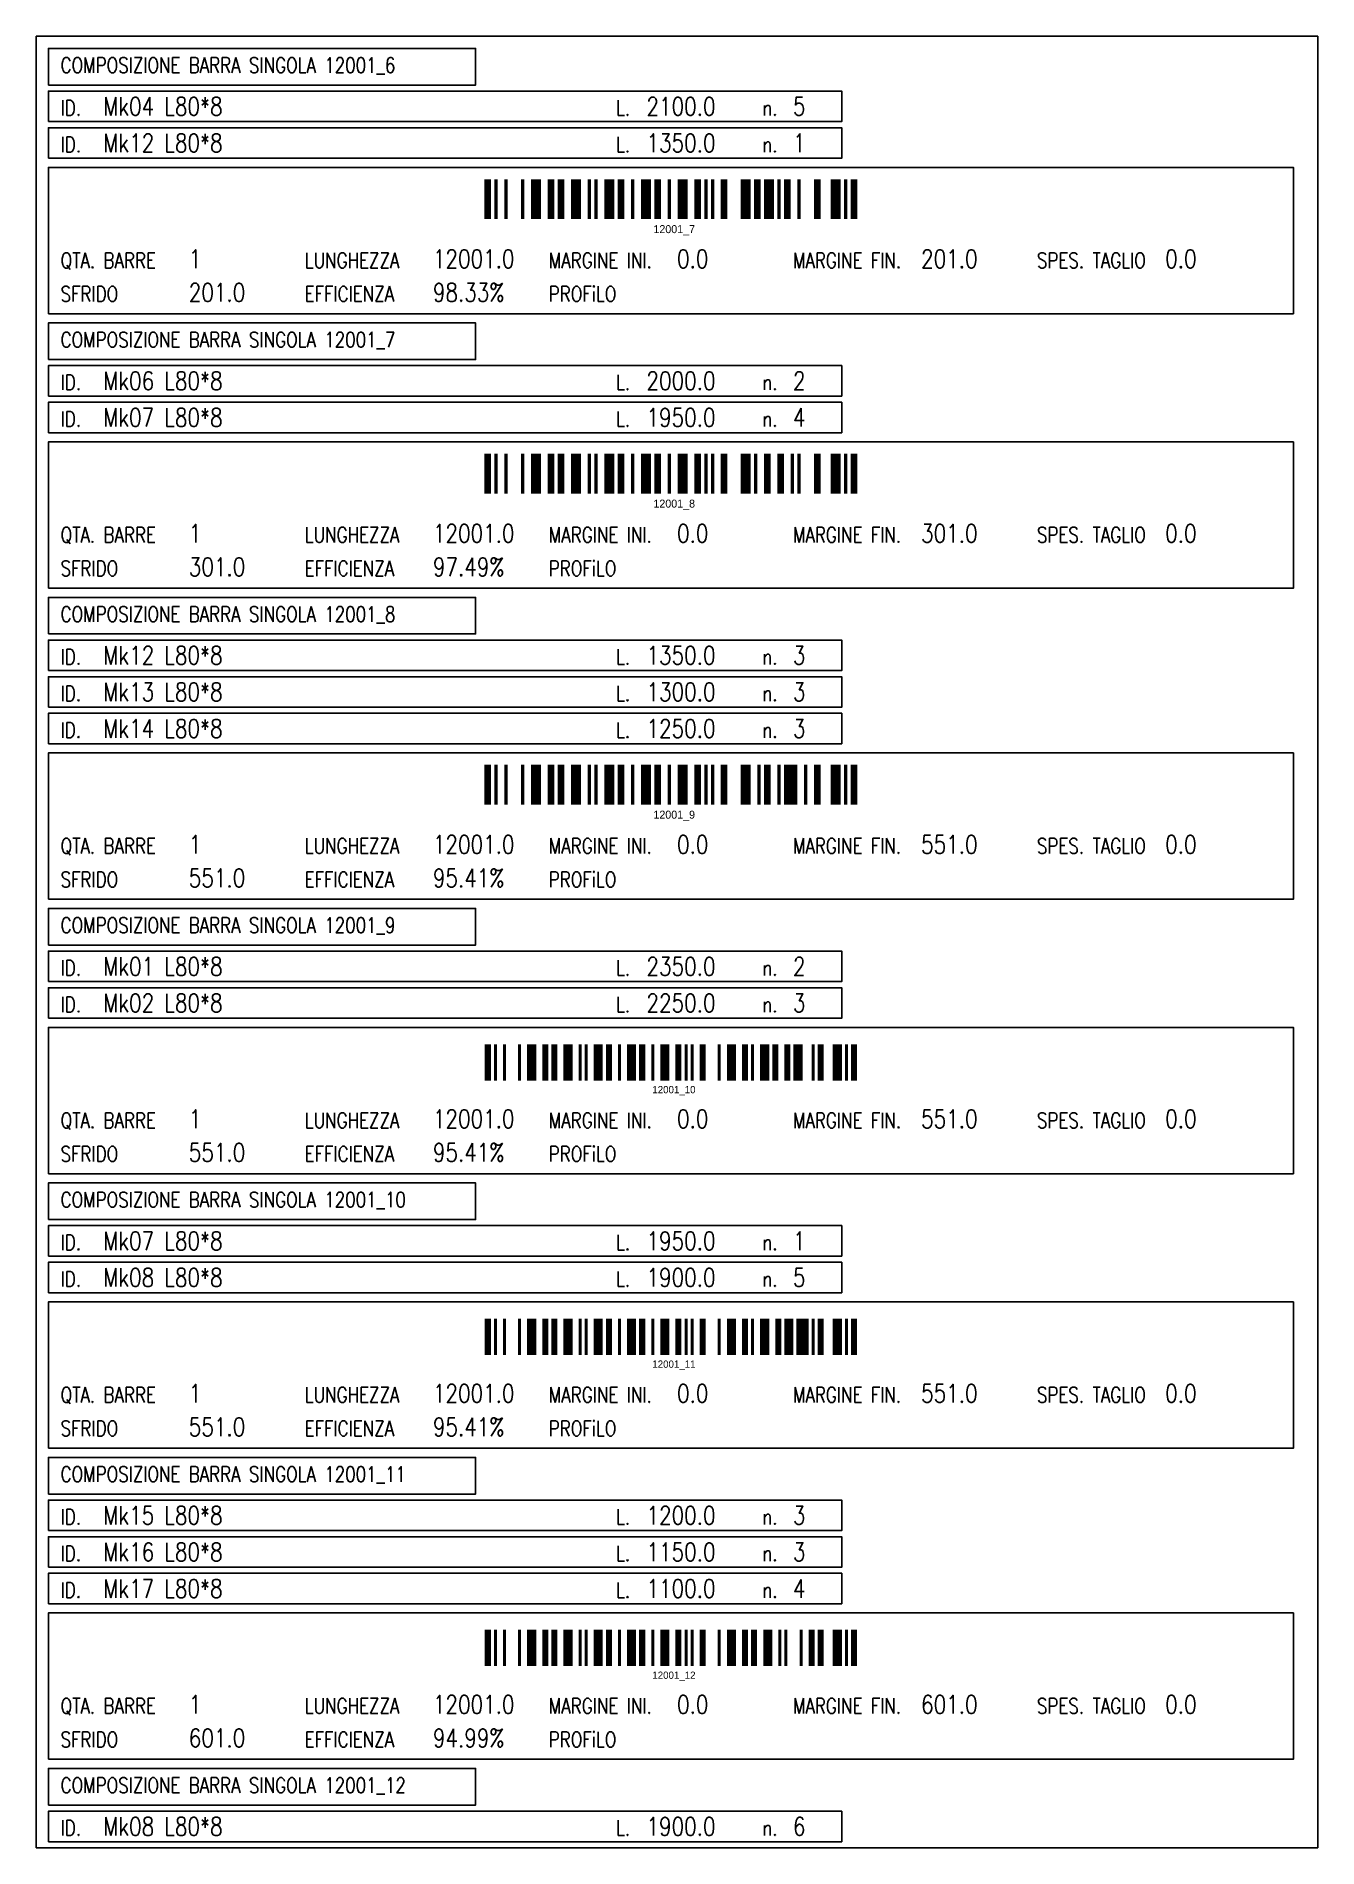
# Model space of a CAD drawing. Header units: millimetres. Extents: x -56 to 421004, y -1 to 91234.
# Drawn here: x 251624 to 263798, y 56190 to 73409 of the extents above; entities that cross this region are included whole.
import ezdxf
from ezdxf.enums import TextEntityAlignment as Align

# ---------------------------------------------------------------- set-up
doc = ezdxf.new("R2010")
doc.units = ezdxf.units.MM
doc.styles.add('EasyCutStyle', font='romans.shx', dxfattribs={"width": 0.8})

msp = doc.modelspace()

# ---------------------------------------------------------------- texts
at = {"color": 2, "style": 'EasyCutStyle', "width": 0.8}
for s, p in [('COMPOSIZIONE BARRA SINGOLA 12001_6', (251855.45, 73061.45)), ('COMPOSIZIONE BARRA SINGOLA 12001_7', (251855.45, 70452.54)), ('COMPOSIZIONE BARRA SINGOLA 12001_8', (251855.45, 67843.63)), ('COMPOSIZIONE BARRA SINGOLA 12001_9', (251855.45, 64886.86)), ('COMPOSIZIONE BARRA SINGOLA 12001_10', (251855.45, 62277.95)), ('COMPOSIZIONE BARRA SINGOLA 12001_11', (251855.45, 59669.04)), ('COMPOSIZIONE BARRA SINGOLA 12001_12', (251855.45, 56712.27))]:
    msp.add_text(s, height=144.9395, dxfattribs=at).set_placement(p)
at = {"color": 1, "style": 'EasyCutStyle', "width": 0.8}
for s, height, p in [('ID.', 144.94, (251855.45, 72655.62)), ('L.', 144.94, (257131.25, 72655.62)), ('n.', 144.94, (258522.67, 72655.62)), ('ID.', 144.94, (251855.45, 72307.76)), ('L.', 144.94, (257131.25, 72307.76)), ('n.', 144.94, (258522.67, 72307.76)), ('QTA. BARRE', 144.94, (251855.45, 71206.22)), ('LUNGHEZZA', 144.94, (254174.48, 71206.22)), ('MARGINE INI.', 144.9395, (256493.52, 71206.22)), ('MARGINE FIN.', 144.9395, (258812.55, 71206.22)), ('SPES. TAGLIO', 144.9395, (261131.58, 71206.22)), ('SFRIDO', 144.94, (251855.45, 70887.36)), ('EFFICIENZA', 144.94, (254174.48, 70887.36)), ('PROFiLO', 144.94, (256493.52, 70887.36)), ('ID.', 144.94, (251855.45, 70046.71)), ('L.', 144.94, (257131.25, 70046.71)), ('n.', 144.94, (258522.67, 70046.71)), ('ID.', 144.94, (251855.45, 69698.85)), ('L.', 144.94, (257131.25, 69698.85)), ('n.', 144.94, (258522.67, 69698.85)), ('QTA. BARRE', 144.94, (251855.45, 68597.31)), ('LUNGHEZZA', 144.94, (254174.48, 68597.31)), ('MARGINE INI.', 144.9395, (256493.52, 68597.31)), ('MARGINE FIN.', 144.9395, (258812.55, 68597.31)), ('SPES. TAGLIO', 144.9395, (261131.58, 68597.31)), ('SFRIDO', 144.94, (251855.45, 68278.45)), ('EFFICIENZA', 144.94, (254174.48, 68278.45)), ('PROFiLO', 144.94, (256493.52, 68278.45)), ('ID.', 144.94, (251855.45, 67437.8)), ('L.', 144.94, (257131.25, 67437.8)), ('n.', 144.94, (258522.67, 67437.8)), ('ID.', 144.94, (251855.45, 67089.94)), ('L.', 144.94, (257131.25, 67089.94)), ('n.', 144.94, (258522.67, 67089.94)), ('ID.', 144.94, (251855.45, 66742.09)), ('L.', 144.94, (257131.25, 66742.09)), ('n.', 144.94, (258522.67, 66742.09)), ('QTA. BARRE', 144.94, (251855.45, 65640.55)), ('LUNGHEZZA', 144.94, (254174.48, 65640.55)), ('MARGINE INI.', 144.9395, (256493.52, 65640.55)), ('MARGINE FIN.', 144.9395, (258812.55, 65640.55)), ('SPES. TAGLIO', 144.9395, (261131.58, 65640.55)), ('SFRIDO', 144.94, (251855.45, 65321.68)), ('EFFICIENZA', 144.94, (254174.48, 65321.68)), ('PROFiLO', 144.94, (256493.52, 65321.68)), ('ID.', 144.94, (251855.45, 64481.03)), ('L.', 144.94, (257131.25, 64481.03)), ('n.', 144.94, (258522.67, 64481.03)), ('ID.', 144.94, (251855.45, 64133.18)), ('L.', 144.94, (257131.25, 64133.18)), ('n.', 144.94, (258522.67, 64133.18)), ('QTA. BARRE', 144.94, (251855.45, 63031.64)), ('LUNGHEZZA', 144.94, (254174.48, 63031.64)), ('MARGINE INI.', 144.9395, (256493.52, 63031.64)), ('MARGINE FIN.', 144.9395, (258812.55, 63031.64)), ('SPES. TAGLIO', 144.9395, (261131.58, 63031.64)), ('SFRIDO', 144.94, (251855.45, 62712.77)), ('EFFICIENZA', 144.94, (254174.48, 62712.77)), ('PROFiLO', 144.94, (256493.52, 62712.77)), ('ID.', 144.94, (251855.45, 61872.12)), ('L.', 144.94, (257131.25, 61872.12)), ('n.', 144.94, (258522.67, 61872.12)), ('ID.', 144.94, (251855.45, 61524.27)), ('L.', 144.94, (257131.25, 61524.27)), ('n.', 144.94, (258522.67, 61524.27)), ('QTA. BARRE', 144.94, (251855.45, 60422.73)), ('LUNGHEZZA', 144.94, (254174.48, 60422.73)), ('MARGINE INI.', 144.9395, (256493.52, 60422.73)), ('MARGINE FIN.', 144.9395, (258812.55, 60422.73)), ('SPES. TAGLIO', 144.9395, (261131.58, 60422.73)), ('SFRIDO', 144.94, (251855.45, 60103.86)), ('EFFICIENZA', 144.94, (254174.48, 60103.86)), ('PROFiLO', 144.94, (256493.52, 60103.86)), ('ID.', 144.94, (251855.45, 59263.21)), ('L.', 144.94, (257131.25, 59263.21)), ('n.', 144.94, (258522.67, 59263.21)), ('ID.', 144.94, (251855.45, 58915.36)), ('L.', 144.94, (257131.25, 58915.36)), ('n.', 144.94, (258522.67, 58915.36)), ('ID.', 144.94, (251855.45, 58567.5)), ('L.', 144.94, (257131.25, 58567.5)), ('n.', 144.94, (258522.67, 58567.5)), ('QTA. BARRE', 144.94, (251855.45, 57465.96)), ('LUNGHEZZA', 144.94, (254174.48, 57465.96)), ('MARGINE INI.', 144.9395, (256493.52, 57465.96)), ('MARGINE FIN.', 144.9395, (258812.55, 57465.96)), ('SPES. TAGLIO', 144.9395, (261131.58, 57465.96)), ('SFRIDO', 144.94, (251855.45, 57147.09)), ('EFFICIENZA', 144.94, (254174.48, 57147.09)), ('PROFiLO', 144.94, (256493.52, 57147.09)), ('ID.', 144.94, (251855.45, 56306.44)), ('L.', 144.94, (257131.25, 56306.44)), ('n.', 144.94, (258522.67, 56306.44))]:
    msp.add_text(s, height=height, dxfattribs=at).set_placement(p)
at = {"color": 3, "style": 'EasyCutStyle', "width": 0.8}
for s, height, p in [('Mk04 L80*8', 173.927, (252261.28, 72655.62)), ('2100.0', 173.927, (257421.13, 72655.62)), ('5', 173.93, (258812.55, 72655.62)), ('Mk12 L80*8', 173.927, (252261.28, 72307.76)), ('1350.0', 173.927, (257421.13, 72307.76)), ('1', 173.93, (258812.55, 72307.76)), ('1', 173.93, (253072.94, 71206.22)), ('12001.0', 173.927, (255391.98, 71206.22)), ('0.0', 173.927, (257711.01, 71206.22)), ('201.0', 173.927, (260030.04, 71206.22)), ('0.0', 173.927, (262349.07, 71206.22)), ('201.0', 173.927, (253072.94, 70887.36)), ('98.33%', 173.927, (255391.98, 70887.36)), ('Mk06 L80*8', 173.927, (252261.28, 70046.71)), ('2000.0', 173.927, (257421.13, 70046.71)), ('2', 173.93, (258812.55, 70046.71)), ('Mk07 L80*8', 173.927, (252261.28, 69698.85)), ('1950.0', 173.927, (257421.13, 69698.85)), ('4', 173.93, (258812.55, 69698.85)), ('1', 173.93, (253072.94, 68597.31)), ('12001.0', 173.927, (255391.98, 68597.31)), ('0.0', 173.927, (257711.01, 68597.31)), ('301.0', 173.927, (260030.04, 68597.31)), ('0.0', 173.927, (262349.07, 68597.31)), ('301.0', 173.927, (253072.94, 68278.45)), ('97.49%', 173.927, (255391.98, 68278.45)), ('Mk12 L80*8', 173.927, (252261.28, 67437.8)), ('1350.0', 173.927, (257421.13, 67437.8)), ('3', 173.93, (258812.55, 67437.8)), ('Mk13 L80*8', 173.927, (252261.28, 67089.94)), ('1300.0', 173.927, (257421.13, 67089.94)), ('3', 173.93, (258812.55, 67089.94)), ('Mk14 L80*8', 173.927, (252261.28, 66742.09)), ('1250.0', 173.927, (257421.13, 66742.09)), ('3', 173.93, (258812.55, 66742.09)), ('1', 173.93, (253072.94, 65640.55)), ('12001.0', 173.927, (255391.98, 65640.55)), ('0.0', 173.927, (257711.01, 65640.55)), ('551.0', 173.927, (260030.04, 65640.55)), ('0.0', 173.927, (262349.07, 65640.55)), ('551.0', 173.927, (253072.94, 65321.68)), ('95.41%', 173.927, (255391.98, 65321.68)), ('Mk01 L80*8', 173.927, (252261.28, 64481.03)), ('2350.0', 173.927, (257421.13, 64481.03)), ('2', 173.93, (258812.55, 64481.03)), ('Mk02 L80*8', 173.927, (252261.28, 64133.18)), ('2250.0', 173.927, (257421.13, 64133.18)), ('3', 173.93, (258812.55, 64133.18)), ('1', 173.93, (253072.94, 63031.64)), ('12001.0', 173.927, (255391.98, 63031.64)), ('0.0', 173.927, (257711.01, 63031.64)), ('551.0', 173.927, (260030.04, 63031.64)), ('0.0', 173.927, (262349.07, 63031.64)), ('551.0', 173.927, (253072.94, 62712.77)), ('95.41%', 173.927, (255391.98, 62712.77)), ('Mk07 L80*8', 173.927, (252261.28, 61872.12)), ('1950.0', 173.927, (257421.13, 61872.12)), ('1', 173.93, (258812.55, 61872.12)), ('Mk08 L80*8', 173.927, (252261.28, 61524.27)), ('1900.0', 173.927, (257421.13, 61524.27)), ('5', 173.93, (258812.55, 61524.27)), ('1', 173.93, (253072.94, 60422.73)), ('12001.0', 173.927, (255391.98, 60422.73)), ('0.0', 173.927, (257711.01, 60422.73)), ('551.0', 173.927, (260030.04, 60422.73)), ('0.0', 173.927, (262349.07, 60422.73)), ('551.0', 173.927, (253072.94, 60103.86)), ('95.41%', 173.927, (255391.98, 60103.86)), ('Mk15 L80*8', 173.927, (252261.28, 59263.21)), ('1200.0', 173.927, (257421.13, 59263.21)), ('3', 173.93, (258812.55, 59263.21)), ('Mk16 L80*8', 173.927, (252261.28, 58915.36)), ('1150.0', 173.927, (257421.13, 58915.36)), ('3', 173.93, (258812.55, 58915.36)), ('Mk17 L80*8', 173.927, (252261.28, 58567.5)), ('1100.0', 173.927, (257421.13, 58567.5)), ('4', 173.93, (258812.55, 58567.5)), ('1', 173.93, (253072.94, 57465.96)), ('12001.0', 173.927, (255391.98, 57465.96)), ('0.0', 173.927, (257711.01, 57465.96)), ('601.0', 173.927, (260030.04, 57465.96)), ('0.0', 173.927, (262349.07, 57465.96)), ('601.0', 173.927, (253072.94, 57147.09)), ('94.99%', 173.927, (255391.98, 57147.09)), ('Mk08 L80*8', 173.927, (252261.28, 56306.44)), ('1900.0', 173.927, (257421.13, 56306.44)), ('6', 173.93, (258812.55, 56306.44))]:
    msp.add_text(s, height=height, dxfattribs=at).set_placement(p)

# ---------------------------------------------------------------- blocks, each defined once
blk = doc.blocks.new('BARCODE128_12001_7')
at = {"linetype": 'Continuous'}
for points, const_width in [([(1, 0), (1, 12)], 2), ([(3.5, 0), (3.5, 12)], 1), ([(6.5, 0), (6.5, 12)], 1), ([(11.5, 0), (11.5, 12)], 1), ([(15.5, 0), (15.5, 12)], 3), ([(20, 0), (20, 12)], 2), ([(23, 0), (23, 12)], 2), ([(27.5, 0), (27.5, 12)], 3), ([(31.5, 0), (31.5, 12)], 1), ([(33.5, 0), (33.5, 12)], 1), ([(37.5, 0), (37.5, 12)], 3), ([(41, 0), (41, 12)], 2), ([(44.5, 0), (44.5, 12)], 1), ([(48.5, 0), (48.5, 12)], 3), ([(52, 0), (52, 12)], 2), ([(55.5, 0), (55.5, 12)], 1), ([(59.5, 0), (59.5, 12)], 3), ([(64, 0), (64, 12)], 2), ([(66.5, 0), (66.5, 12)], 1), ([(68.5, 0), (68.5, 12)], 1), ([(72, 0), (72, 12)], 2), ([(78.5, 0), (78.5, 12)], 3), ([(82, 0), (82, 12)], 2), ([(85.5, 0), (85.5, 12)], 3), ([(88.5, 0), (88.5, 12)], 1), ([(91, 0), (91, 12)], 2), ([(94.5, 0), (94.5, 12)], 1), ([(100, 0), (100, 12)], 2), ([(105.5, 0), (105.5, 12)], 3), ([(108.5, 0), (108.5, 12)], 1), ([(111, 0), (111, 12)], 2)]:
    blk.add_lwpolyline(points, dxfattribs=dict(at, const_width=const_width))
blk.add_text('12001_7', height=2.4).set_placement((57, -4.2), align=Align.CENTER)
blk = doc.blocks.new('BARCODE128_12001_8')
at = {"linetype": 'Continuous'}
for points, const_width in [([(1, 0), (1, 12)], 2), ([(3.5, 0), (3.5, 12)], 1), ([(6.5, 0), (6.5, 12)], 1), ([(11.5, 0), (11.5, 12)], 1), ([(15.5, 0), (15.5, 12)], 3), ([(20, 0), (20, 12)], 2), ([(23, 0), (23, 12)], 2), ([(27.5, 0), (27.5, 12)], 3), ([(31.5, 0), (31.5, 12)], 1), ([(33.5, 0), (33.5, 12)], 1), ([(37.5, 0), (37.5, 12)], 3), ([(41, 0), (41, 12)], 2), ([(44.5, 0), (44.5, 12)], 1), ([(48.5, 0), (48.5, 12)], 3), ([(52, 0), (52, 12)], 2), ([(55.5, 0), (55.5, 12)], 1), ([(59.5, 0), (59.5, 12)], 3), ([(64, 0), (64, 12)], 2), ([(66.5, 0), (66.5, 12)], 1), ([(68.5, 0), (68.5, 12)], 1), ([(72, 0), (72, 12)], 2), ([(78.5, 0), (78.5, 12)], 3), ([(81.5, 0), (81.5, 12)], 1), ([(85, 0), (85, 12)], 2), ([(89, 0), (89, 12)], 2), ([(92.5, 0), (92.5, 12)], 1), ([(94.5, 0), (94.5, 12)], 1), ([(100, 0), (100, 12)], 2), ([(105.5, 0), (105.5, 12)], 3), ([(108.5, 0), (108.5, 12)], 1), ([(111, 0), (111, 12)], 2)]:
    blk.add_lwpolyline(points, dxfattribs=dict(at, const_width=const_width))
blk.add_text('12001_8', height=2.4).set_placement((57, -4.2), align=Align.CENTER)
blk = doc.blocks.new('BARCODE128_12001_9')
at = {"linetype": 'Continuous'}
for points, const_width in [([(1, 0), (1, 12)], 2), ([(3.5, 0), (3.5, 12)], 1), ([(6.5, 0), (6.5, 12)], 1), ([(11.5, 0), (11.5, 12)], 1), ([(15.5, 0), (15.5, 12)], 3), ([(20, 0), (20, 12)], 2), ([(23, 0), (23, 12)], 2), ([(27.5, 0), (27.5, 12)], 3), ([(31.5, 0), (31.5, 12)], 1), ([(33.5, 0), (33.5, 12)], 1), ([(37.5, 0), (37.5, 12)], 3), ([(41, 0), (41, 12)], 2), ([(44.5, 0), (44.5, 12)], 1), ([(48.5, 0), (48.5, 12)], 3), ([(52, 0), (52, 12)], 2), ([(55.5, 0), (55.5, 12)], 1), ([(59.5, 0), (59.5, 12)], 3), ([(64, 0), (64, 12)], 2), ([(66.5, 0), (66.5, 12)], 1), ([(68.5, 0), (68.5, 12)], 1), ([(72, 0), (72, 12)], 2), ([(78.5, 0), (78.5, 12)], 3), ([(82.5, 0), (82.5, 12)], 1), ([(85, 0), (85, 12)], 2), ([(88.5, 0), (88.5, 12)], 1), ([(92, 0), (92, 12)], 4), ([(96.5, 0), (96.5, 12)], 1), ([(100, 0), (100, 12)], 2), ([(105.5, 0), (105.5, 12)], 3), ([(108.5, 0), (108.5, 12)], 1), ([(111, 0), (111, 12)], 2)]:
    blk.add_lwpolyline(points, dxfattribs=dict(at, const_width=const_width))
blk.add_text('12001_9', height=2.4).set_placement((57, -4.2), align=Align.CENTER)
blk = doc.blocks.new('BARCODE128_12001_10')
at = {"linetype": 'Continuous'}
for points, const_width in [([(1, 0), (1, 12)], 2), ([(3.5, 0), (3.5, 12)], 1), ([(6.5, 0), (6.5, 12)], 1), ([(11.5, 0), (11.5, 12)], 1), ([(15.5, 0), (15.5, 12)], 3), ([(20, 0), (20, 12)], 2), ([(23, 0), (23, 12)], 2), ([(27.5, 0), (27.5, 12)], 3), ([(31.5, 0), (31.5, 12)], 1), ([(33.5, 0), (33.5, 12)], 1), ([(37.5, 0), (37.5, 12)], 3), ([(41, 0), (41, 12)], 2), ([(44.5, 0), (44.5, 12)], 1), ([(48.5, 0), (48.5, 12)], 3), ([(52, 0), (52, 12)], 2), ([(55.5, 0), (55.5, 12)], 1), ([(59.5, 0), (59.5, 12)], 3), ([(64, 0), (64, 12)], 2), ([(66.5, 0), (66.5, 12)], 1), ([(68.5, 0), (68.5, 12)], 1), ([(72, 0), (72, 12)], 2), ([(77.5, 0), (77.5, 12)], 1), ([(81.5, 0), (81.5, 12)], 3), ([(86, 0), (86, 12)], 2), ([(88.5, 0), (88.5, 12)], 1), ([(92.5, 0), (92.5, 12)], 3), ([(96, 0), (96, 12)], 2), ([(100, 0), (100, 12)], 2), ([(103.5, 0), (103.5, 12)], 3), ([(108.5, 0), (108.5, 12)], 1), ([(111, 0), (111, 12)], 2), ([(116.5, 0), (116.5, 12)], 3), ([(119.5, 0), (119.5, 12)], 1), ([(122, 0), (122, 12)], 2)]:
    blk.add_lwpolyline(points, dxfattribs=dict(at, const_width=const_width))
blk.add_text('12001_10', height=2.4).set_placement((62.5, -4.2), align=Align.CENTER)
blk = doc.blocks.new('BARCODE128_12001_11')
at = {"linetype": 'Continuous'}
for points, const_width in [([(1, 0), (1, 12)], 2), ([(3.5, 0), (3.5, 12)], 1), ([(6.5, 0), (6.5, 12)], 1), ([(11.5, 0), (11.5, 12)], 1), ([(15.5, 0), (15.5, 12)], 3), ([(20, 0), (20, 12)], 2), ([(23, 0), (23, 12)], 2), ([(27.5, 0), (27.5, 12)], 3), ([(31.5, 0), (31.5, 12)], 1), ([(33.5, 0), (33.5, 12)], 1), ([(37.5, 0), (37.5, 12)], 3), ([(41, 0), (41, 12)], 2), ([(44.5, 0), (44.5, 12)], 1), ([(48.5, 0), (48.5, 12)], 3), ([(52, 0), (52, 12)], 2), ([(55.5, 0), (55.5, 12)], 1), ([(59.5, 0), (59.5, 12)], 3), ([(64, 0), (64, 12)], 2), ([(66.5, 0), (66.5, 12)], 1), ([(68.5, 0), (68.5, 12)], 1), ([(72, 0), (72, 12)], 2), ([(77.5, 0), (77.5, 12)], 1), ([(81.5, 0), (81.5, 12)], 3), ([(86, 0), (86, 12)], 2), ([(88.5, 0), (88.5, 12)], 1), ([(92.5, 0), (92.5, 12)], 3), ([(97, 0), (97, 12)], 2), ([(100.5, 0), (100.5, 12)], 3), ([(105, 0), (105, 12)], 4), ([(108.5, 0), (108.5, 12)], 1), ([(111, 0), (111, 12)], 2), ([(116.5, 0), (116.5, 12)], 3), ([(119.5, 0), (119.5, 12)], 1), ([(122, 0), (122, 12)], 2)]:
    blk.add_lwpolyline(points, dxfattribs=dict(at, const_width=const_width))
blk.add_text('12001_11', height=2.4).set_placement((62.5, -4.2), align=Align.CENTER)
blk = doc.blocks.new('BARCODE128_12001_12')
at = {"linetype": 'Continuous'}
for points, const_width in [([(1, 0), (1, 12)], 2), ([(3.5, 0), (3.5, 12)], 1), ([(6.5, 0), (6.5, 12)], 1), ([(11.5, 0), (11.5, 12)], 1), ([(15.5, 0), (15.5, 12)], 3), ([(20, 0), (20, 12)], 2), ([(23, 0), (23, 12)], 2), ([(27.5, 0), (27.5, 12)], 3), ([(31.5, 0), (31.5, 12)], 1), ([(33.5, 0), (33.5, 12)], 1), ([(37.5, 0), (37.5, 12)], 3), ([(41, 0), (41, 12)], 2), ([(44.5, 0), (44.5, 12)], 1), ([(48.5, 0), (48.5, 12)], 3), ([(52, 0), (52, 12)], 2), ([(55.5, 0), (55.5, 12)], 1), ([(59.5, 0), (59.5, 12)], 3), ([(64, 0), (64, 12)], 2), ([(66.5, 0), (66.5, 12)], 1), ([(68.5, 0), (68.5, 12)], 1), ([(72, 0), (72, 12)], 2), ([(77.5, 0), (77.5, 12)], 1), ([(81.5, 0), (81.5, 12)], 3), ([(86, 0), (86, 12)], 2), ([(89, 0), (89, 12)], 2), ([(93.5, 0), (93.5, 12)], 3), ([(97.5, 0), (97.5, 12)], 1), ([(99.5, 0), (99.5, 12)], 1), ([(104.5, 0), (104.5, 12)], 1), ([(108, 0), (108, 12)], 2), ([(111, 0), (111, 12)], 2), ([(116.5, 0), (116.5, 12)], 3), ([(119.5, 0), (119.5, 12)], 1), ([(122, 0), (122, 12)], 2)]:
    blk.add_lwpolyline(points, dxfattribs=dict(at, const_width=const_width))
blk.add_text('12001_12', height=2.4).set_placement((62.5, -4.2), align=Align.CENTER)

# ---------------------------------------------------------------- linework, layer by layer
at = {"color": 5}
for points in [[(251623.55, 56190.49), (263798.47, 56190.49), (263798.47, 73409.31), (251623.55, 73409.31)], [(251739.5, 72945.5), (255797.81, 72945.5), (255797.81, 73293.35), (251739.5, 73293.35)], [(251739.5, 72597.64), (259276.35, 72597.64), (259276.35, 72887.52), (251739.5, 72887.52)], [(251739.5, 72249.79), (259276.35, 72249.79), (259276.35, 72539.67), (251739.5, 72539.67)], [(251739.5, 70771.41), (263566.56, 70771.41), (263566.56, 72162.83), (251739.5, 72162.83)], [(251739.5, 70336.59), (255797.81, 70336.59), (255797.81, 70684.44), (251739.5, 70684.44)], [(251739.5, 69988.73), (259276.35, 69988.73), (259276.35, 70278.61), (251739.5, 70278.61)], [(251739.5, 69640.88), (259276.35, 69640.88), (259276.35, 69930.76), (251739.5, 69930.76)], [(251739.5, 68162.5), (263566.56, 68162.5), (263566.56, 69553.91), (251739.5, 69553.91)], [(251739.5, 67727.68), (255797.81, 67727.68), (255797.81, 68075.53), (251739.5, 68075.53)], [(251739.5, 67379.82), (259276.35, 67379.82), (259276.35, 67669.7), (251739.5, 67669.7)], [(251739.5, 67031.97), (259276.35, 67031.97), (259276.35, 67321.85), (251739.5, 67321.85)], [(251739.5, 66684.11), (259276.35, 66684.11), (259276.35, 66973.99), (251739.5, 66973.99)], [(251739.5, 65205.73), (263566.56, 65205.73), (263566.56, 66597.15), (251739.5, 66597.15)], [(251739.5, 64770.91), (255797.81, 64770.91), (255797.81, 65118.77), (251739.5, 65118.77)], [(251739.5, 64423.06), (259276.35, 64423.06), (259276.35, 64712.94), (251739.5, 64712.94)], [(251739.5, 64075.2), (259276.35, 64075.2), (259276.35, 64365.08), (251739.5, 64365.08)], [(251739.5, 62596.82), (263566.56, 62596.82), (263566.56, 63988.24), (251739.5, 63988.24)], [(251739.5, 62162), (255797.81, 62162), (255797.81, 62509.85), (251739.5, 62509.85)], [(251739.5, 61814.15), (259276.35, 61814.15), (259276.35, 62104.02), (251739.5, 62104.02)], [(251739.5, 61466.29), (259276.35, 61466.29), (259276.35, 61756.17), (251739.5, 61756.17)], [(251739.5, 59987.91), (263566.56, 59987.91), (263566.56, 61379.33), (251739.5, 61379.33)], [(251739.5, 59553.09), (255797.81, 59553.09), (255797.81, 59900.94), (251739.5, 59900.94)], [(251739.5, 59205.23), (259276.35, 59205.23), (259276.35, 59495.11), (251739.5, 59495.11)], [(251739.5, 58857.38), (259276.35, 58857.38), (259276.35, 59147.26), (251739.5, 59147.26)], [(251739.5, 58509.52), (259276.35, 58509.52), (259276.35, 58799.4), (251739.5, 58799.4)], [(251739.5, 57031.14), (263566.56, 57031.14), (263566.56, 58422.56), (251739.5, 58422.56)], [(251739.5, 56596.32), (255797.81, 56596.32), (255797.81, 56944.18), (251739.5, 56944.18)], [(251739.5, 56248.47), (259276.35, 56248.47), (259276.35, 56538.35), (251739.5, 56538.35)]]:
    msp.add_lwpolyline(points, close=True, dxfattribs=at)

# ---------------------------------------------------------------- block references
for name, p, xscale, yscale, zscale in [('BARCODE128_12001_7', (255882.13, 71670.56), 31.62316363636637, 31.62316363636637, 31.62316363636364), ('BARCODE128_12001_8', (255882.13, 69061.65), 31.62316363636637, 31.62316363636637, 31.62316363636364), ('BARCODE128_12001_9', (255882.13, 66104.88), 31.62316363636637, 31.62316363636637, 31.62316363636364), ('BARCODE128_12001_10', (255885.01, 63482.75), 28.74833057849901, 28.74833057851356, 28.74833057851239), ('BARCODE128_12001_11', (255885.01, 60873.84), 28.74833057849901, 28.74833057851356, 28.74833057851239), ('BARCODE128_12001_12', (255885.01, 57917.07), 28.74833057849901, 28.74833057851356, 28.74833057851239)]:
    msp.add_blockref(name, p, dxfattribs=dict(xscale=xscale, yscale=yscale, zscale=zscale))

msp.set_redraw_order([(e.dxf.handle, doc.entitydb.next_handle()) for e in msp.query("TEXT MTEXT ATTDEF DIMENSION ARC_DIMENSION")])  # texts and dimensions are drawn at this point

doc.saveas('drawing.dxf')
